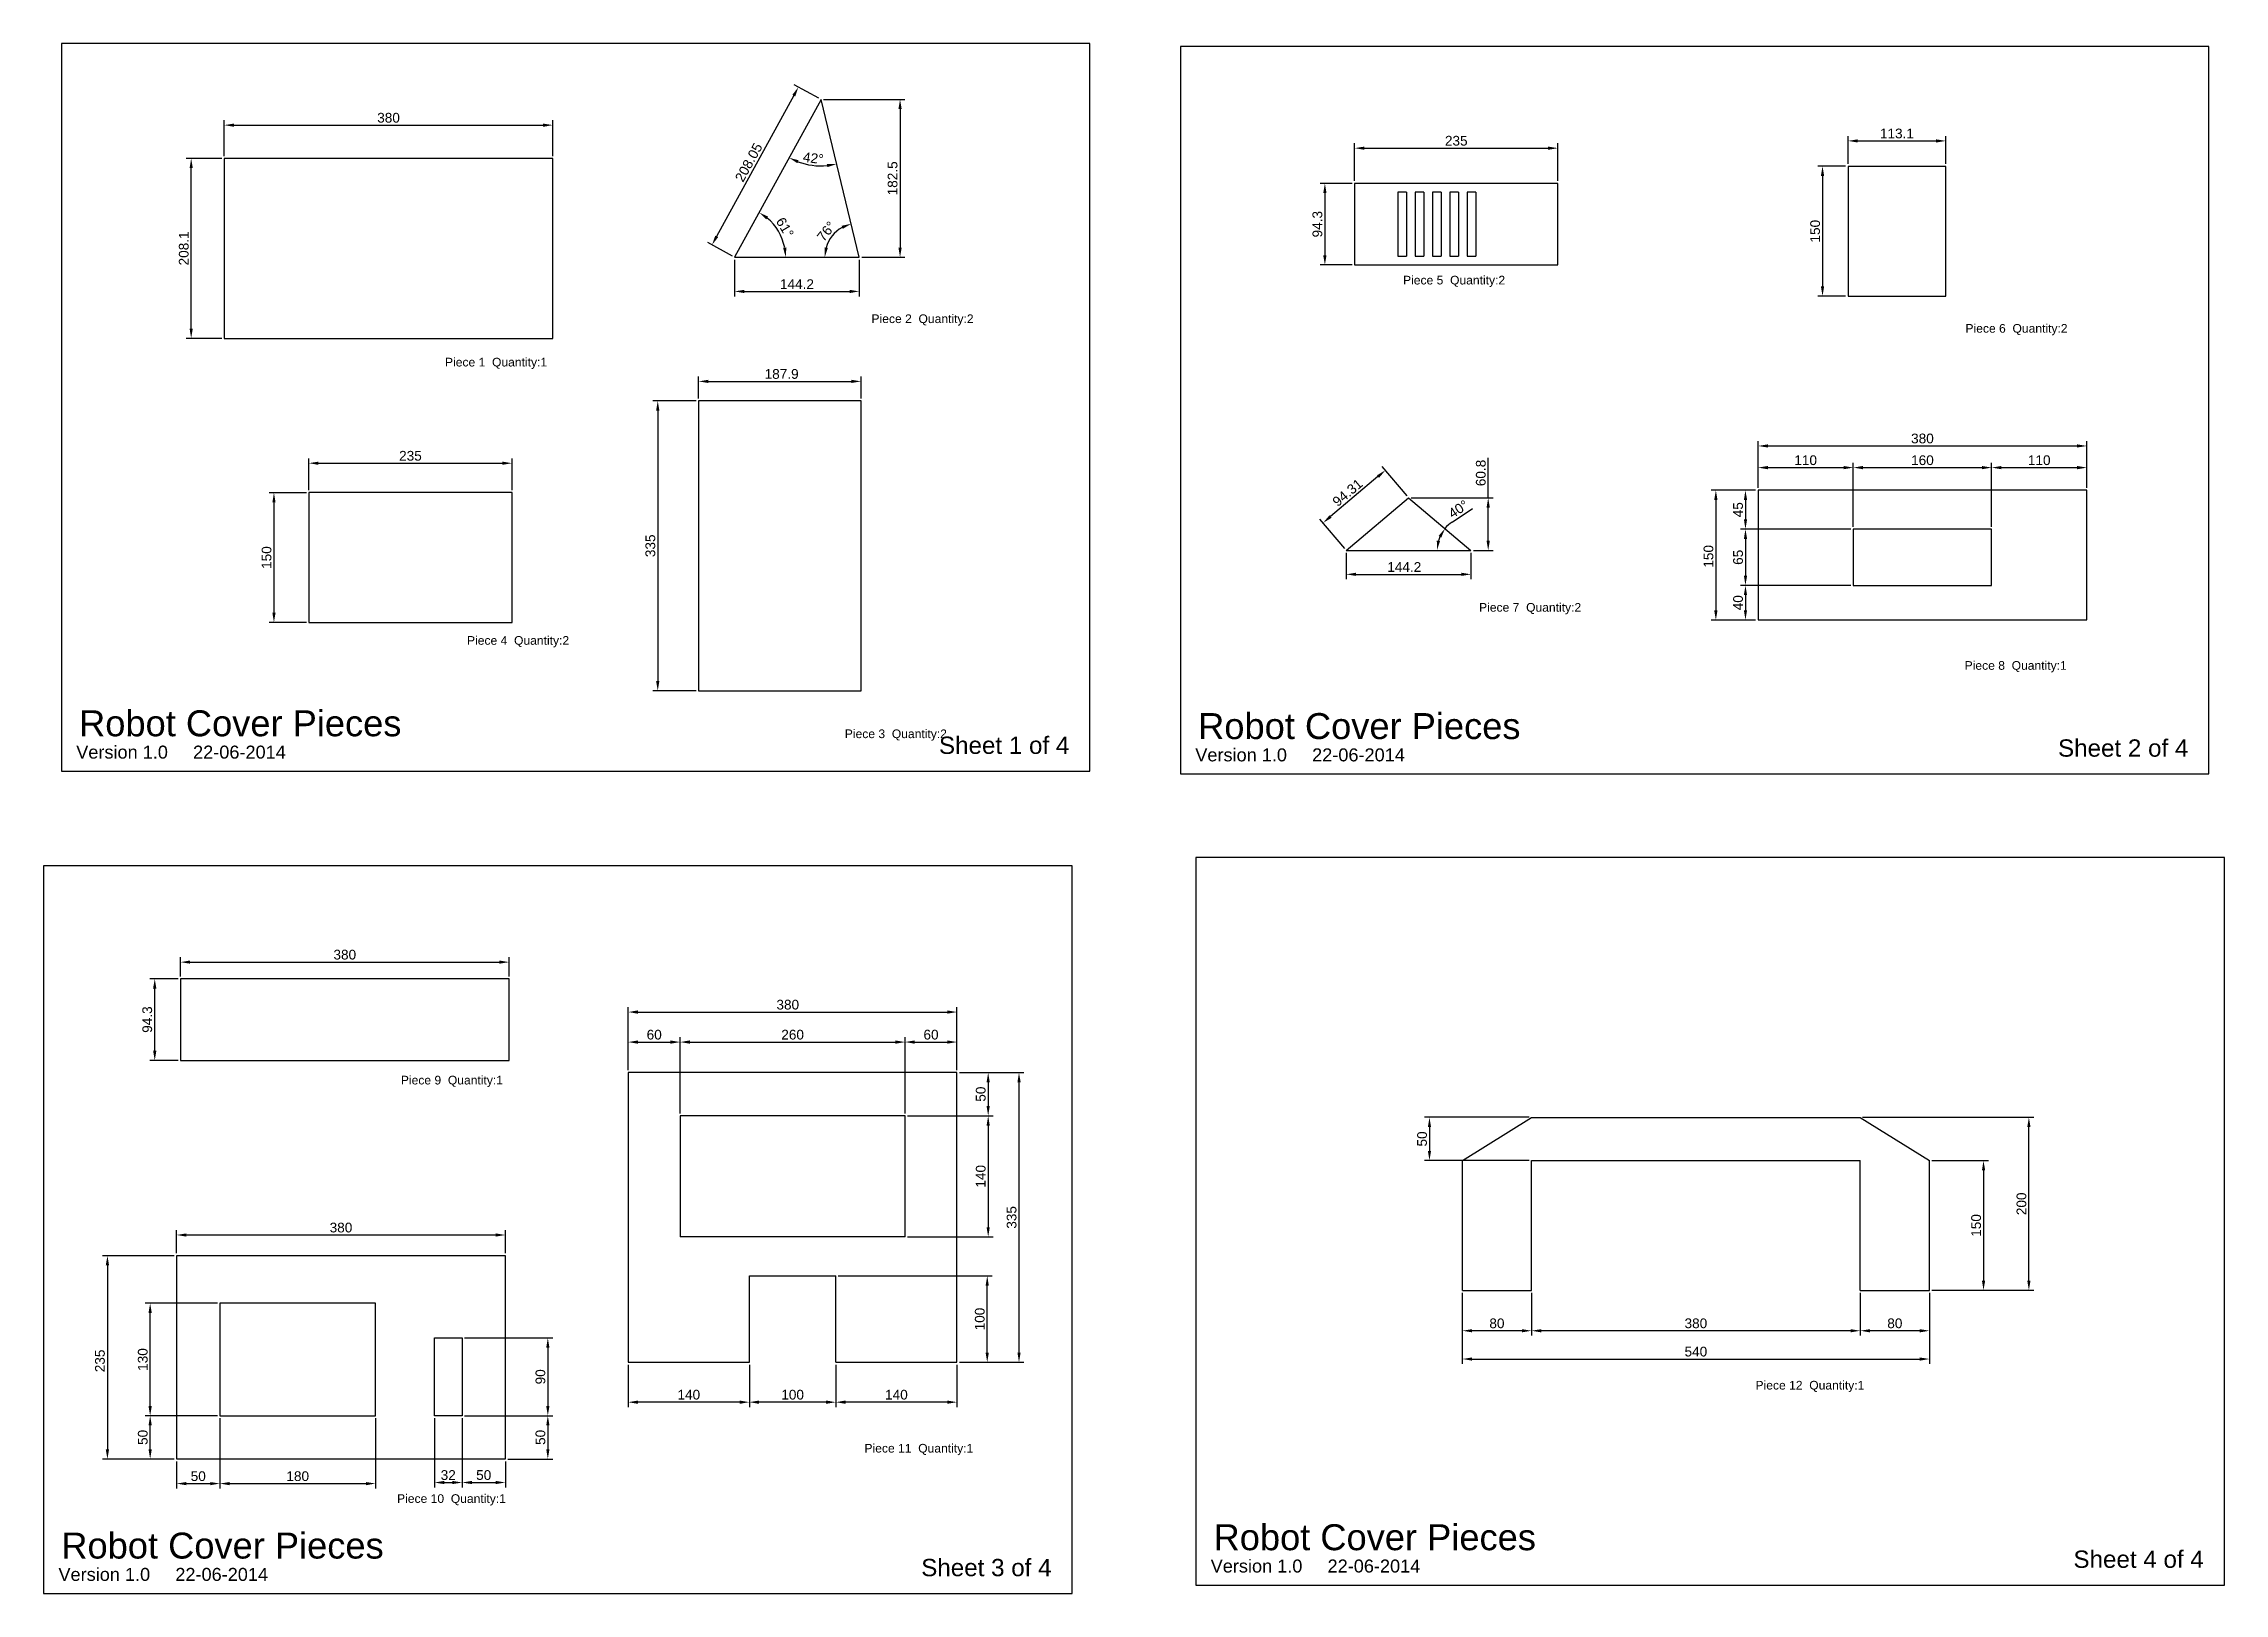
# Model space of a CAD drawing. Header units: millimetres. Extents: x -137 to 2384, y 1297 to 3088.
import ezdxf

# ---------------------------------------------------------------- set-up
doc = ezdxf.new("R2010")
doc.units = ezdxf.units.MM
doc.layers.add('Dim', color=5, linetype='Continuous')
doc.styles.get("Standard").update_dxf_attribs({"font": 'arial.ttf'})
doc.dimstyles.new('ISO-25', dxfattribs={"dimtxt": 2.5, "dimasz": 2.5, "dimexe": 1.25, "dimexo": 0.625, "dimtad": 1, "dimtxsty": 'Standard', "dimcen": 2.5, "dimadec": 0, "dimazin": 0, "dimtfac": 1, "dimtmove": 0, "dimatfit": 3, "dimfxl": 1, "dimarcsym": 0})

msp = doc.modelspace()

# ---------------------------------------------------------------- texts
at = {"insert": (1430.195, 2819.844), "char_height": 10, "attachment_point": 1}
msp.add_mtext_dynamic_manual_height_columns('\\pi4.6837;Piece 5  Quantity:2', width=125.58848, gutter_width=12.5, heights=[8.668], dxfattribs=at)
note = msp.add_mtext_dynamic_manual_height_columns('\\pi4.6837;Piece 2  Quantity:2\\P\\pi62.794;', width=125.58848, gutter_width=12.5, heights=[8.668, 0], dxfattribs=dict(insert=(677.615, 2775.2), char_height=10, attachment_point=1))
note = msp.add_mtext_dynamic_manual_height_columns('\\pi4.6837;Piece 6  Quantity:2\\P\\pi62.794;', width=125.58848, gutter_width=12.5, heights=[8.668, 0], dxfattribs=dict(insert=(1942.281, 2764.074), char_height=10, attachment_point=1))
note = msp.add_mtext_dynamic_manual_height_columns('\\pi5.5978;Piece 1  Quantity:1\\P\\pi62.794;', width=125.58848, gutter_width=12.5, heights=[8.668, 0], dxfattribs=dict(insert=(183.683, 2725.03), char_height=10, attachment_point=1))
note = msp.add_mtext_dynamic_manual_height_columns('\\pi4.6837;Piece 7  Quantity:2\\P\\pi62.794;', width=125.58848, gutter_width=12.5, heights=[8.668, 0], dxfattribs=dict(insert=(1380.002, 2441.557), char_height=10, attachment_point=1))
note = msp.add_mtext_dynamic_manual_height_columns('\\pi4.6837;Piece 4  Quantity:2\\P\\pi62.794;', width=125.58848, gutter_width=12.5, heights=[8.668, 0], dxfattribs=dict(insert=(210.047, 2403.31), char_height=10, attachment_point=1))
note = msp.add_mtext_dynamic_manual_height_columns('Piece 8  Quantity:1\\P', width=125.58848, gutter_width=12.5, heights=[8.668, 0], dxfattribs=dict(insert=(1946.01, 2374.385), char_height=10, attachment_point=1))
note = msp.add_mtext_dynamic_manual_height_columns('\\pi4.6837;Piece 3  Quantity:2\\P\\pi62.794;', width=125.58848, gutter_width=12.5, heights=[8.668, 0], dxfattribs=dict(insert=(646.778, 2295.38), char_height=10, attachment_point=1))
note = msp.add_mtext_dynamic_manual_height_columns('\\pi5.5978;Piece 9  Quantity:1\\P\\pi62.794;', width=125.58848, gutter_width=12.5, heights=[8.668, 0], dxfattribs=dict(insert=(132.643, 1895.02), char_height=10, attachment_point=1))
note = msp.add_mtext_dynamic_manual_height_columns('\\pi1.7131;Piece 12  Quantity:1\\P\\pi62.794;', width=125.58848, gutter_width=12.5, heights=[8.668, 0], dxfattribs=dict(insert=(1702.537, 1542.312), char_height=10, attachment_point=1))
note = msp.add_mtext_dynamic_manual_height_columns('\\pi1.7131;Piece 11  Quantity:1\\P\\pi62.794;', width=125.58848, gutter_width=12.5, heights=[8.668, 0], dxfattribs=dict(insert=(672.464, 1469.453), char_height=10, attachment_point=1))
note = msp.add_mtext_dynamic_manual_height_columns('\\pi1.7131;Piece 10  Quantity:1\\P\\pi62.794;', width=125.58848, gutter_width=12.5, heights=[8.668, 0], dxfattribs=dict(insert=(132.149, 1411.266), char_height=10, attachment_point=1))
at = {"layer": 'Dim', "attachment_point": 1}
for s, width, insert, char_height in [('Robot Cover Pieces', 564.96076, (-95.665, 2317.502), 30), ('Robot Cover Pieces', 564.96076, (1197.99, 2314.294), 30), ('Version 1.0     22-06-2014', 361.06512, (-98.966, 2276.708), 15), ('Sheet 1 of 4', 361.06512, (898.402, 2287.126), 20), ('Version 1.0     22-06-2014', 361.06512, (1194.689, 2273.501), 15), ('Sheet 2 of 4', 361.06512, (2192.057, 2283.919), 20), ('Robot Cover Pieces', 564.96076, (-116.197, 1366.906), 30), ('Robot Cover Pieces', 564.96076, (1215.824, 1376.573), 30), ('Sheet 3 of 4', 361.06512, (877.87, 1336.531), 20), ('Version 1.0     22-06-2014', 361.06512, (1212.523, 1335.779), 15), ('Sheet 4 of 4', 361.06512, (2209.89, 1346.198), 20), ('Version 1.0     22-06-2014', 361.06512, (-119.498, 1326.112), 15)]:
    msp.add_mtext_dynamic_manual_height_columns(s, width=width, gutter_width=12.5, heights=[0], dxfattribs=dict(at, insert=insert, char_height=char_height))

# ---------------------------------------------------------------- blocks, each defined once
blk = doc.blocks.new('*D2')
at = {"layer": 'Defpoints', "color": 0, "transparency": 16777216}
for p in [(1613.9, 2967.4), (1378.9, 2926.7), (1613.9, 2926.7)]:
    blk.add_point(p, dxfattribs=at)
at = {"layer": 'Dim', "color": 0, "lineweight": -2, "transparency": 16777216}
for p, q in [((1378.9, 2929.5), (1378.9, 2973)), ((1390.1, 2967.4), (1602.6, 2967.4)), ((1613.9, 2929.5), (1613.9, 2973))]:
    blk.add_line(p, q, dxfattribs=at)
at = {"layer": 'Dim', "color": 0, "transparency": 16777216}
for points in [[(1390.1, 2969.2), (1390.1, 2965.5), (1378.9, 2967.4)], [(1602.6, 2969.2), (1602.6, 2965.5), (1613.9, 2967.4)]]:
    blk.add_solid(points, dxfattribs=at)
at = {"layer": 'Dim', "color": 0, "transparency": 16777216, "insert": (1496.4, 2975.9), "char_height": 11.25, "attachment_point": 5}
blk.add_mtext('235', dxfattribs=at)
blk = doc.blocks.new('*D4')
at = {"layer": 'Defpoints', "color": 0, "transparency": 16777216}
for p in [(1378.9, 2926.7), (1344.5, 2832.4), (1378.9, 2832.4)]:
    blk.add_point(p, dxfattribs=at)
at = {"layer": 'Dim', "color": 0, "lineweight": -2, "transparency": 16777216}
for p, q in [((1376.1, 2926.7), (1338.9, 2926.7)), ((1344.5, 2915.4), (1344.5, 2843.6)), ((1376.1, 2832.4), (1338.9, 2832.4))]:
    blk.add_line(p, q, dxfattribs=at)
at = {"layer": 'Dim', "color": 0, "transparency": 16777216}
for points in [[(1342.6, 2915.4), (1346.4, 2915.4), (1344.5, 2926.7)], [(1342.6, 2843.6), (1346.4, 2843.6), (1344.5, 2832.4)]]:
    blk.add_solid(points, dxfattribs=at)
at = {"layer": 'Dim', "color": 0, "transparency": 16777216, "insert": (1335.9, 2879.5), "char_height": 11.25, "attachment_point": 5, "rotation": 90}
blk.add_mtext('94.3', dxfattribs=at)
blk = doc.blocks.new('*D5')
at = {"layer": 'Defpoints', "color": 0, "transparency": 16777216}
for p in [(401.5, 2026.4), (21.5, 2007.1), (401.5, 2007.1)]:
    blk.add_point(p, dxfattribs=at)
at = {"layer": 'Dim', "color": 0, "lineweight": -2, "transparency": 16777216}
for p, q in [((21.5, 2009.9), (21.5, 2032.1)), ((32.7, 2026.4), (390.2, 2026.4)), ((401.5, 2009.9), (401.5, 2032.1))]:
    blk.add_line(p, q, dxfattribs=at)
at = {"layer": 'Dim', "color": 0, "transparency": 16777216}
for points in [[(32.7, 2028.3), (32.7, 2024.6), (21.5, 2026.4)], [(390.2, 2028.3), (390.2, 2024.6), (401.5, 2026.4)]]:
    blk.add_solid(points, dxfattribs=at)
at = {"layer": 'Dim', "color": 0, "transparency": 16777216, "insert": (211.5, 2035), "char_height": 11.25, "attachment_point": 5}
blk.add_mtext('380', dxfattribs=at)
blk = doc.blocks.new('*D6')
at = {"layer": 'Defpoints', "color": 0, "transparency": 16777216}
for p in [(-8.2, 2007.1), (21.5, 2007.1), (21.5, 1912.8)]:
    blk.add_point(p, dxfattribs=at)
at = {"layer": 'Dim', "color": 0, "lineweight": -2, "transparency": 16777216}
for p, q in [((18.7, 2007.1), (-13.8, 2007.1)), ((-8.2, 1924.1), (-8.2, 1995.9)), ((18.7, 1912.8), (-13.8, 1912.8))]:
    blk.add_line(p, q, dxfattribs=at)
at = {"layer": 'Dim', "color": 0, "transparency": 16777216}
for points in [[(-10.1, 1995.9), (-6.3, 1995.9), (-8.2, 2007.1)], [(-10.1, 1924.1), (-6.3, 1924.1), (-8.2, 1912.8)]]:
    blk.add_solid(points, dxfattribs=at)
at = {"layer": 'Dim', "color": 0, "transparency": 16777216, "insert": (-16.8, 1960), "char_height": 11.25, "attachment_point": 5, "rotation": 90}
blk.add_mtext('94.3', dxfattribs=at)
blk = doc.blocks.new('*D7')
at = {"layer": 'Defpoints', "color": 0, "transparency": 16777216}
for p in [(404.9, 2603.2), (169.9, 2569.1), (404.9, 2569.1)]:
    blk.add_point(p, dxfattribs=at)
at = {"layer": 'Dim', "color": 0, "lineweight": -2, "transparency": 16777216}
for p, q in [((169.9, 2572), (169.9, 2608.8)), ((181.1, 2603.2), (393.6, 2603.2)), ((404.9, 2572), (404.9, 2608.8))]:
    blk.add_line(p, q, dxfattribs=at)
at = {"layer": 'Dim', "color": 0, "transparency": 16777216}
for points in [[(181.1, 2605), (181.1, 2601.3), (169.9, 2603.2)], [(393.6, 2605), (393.6, 2601.3), (404.9, 2603.2)]]:
    blk.add_solid(points, dxfattribs=at)
at = {"layer": 'Dim', "color": 0, "transparency": 16777216, "insert": (287.4, 2611.7), "char_height": 11.25, "attachment_point": 5}
blk.add_mtext('235', dxfattribs=at)
blk = doc.blocks.new('*D8')
at = {"layer": 'Defpoints', "color": 0, "transparency": 16777216}
for p in [(169.9, 2569.1), (129.6, 2419.1), (169.9, 2419.1)]:
    blk.add_point(p, dxfattribs=at)
at = {"layer": 'Dim', "color": 0, "lineweight": -2, "transparency": 16777216}
for p, q in [((167.1, 2569.1), (124, 2569.1)), ((129.6, 2557.9), (129.6, 2430.4)), ((167.1, 2419.1), (124, 2419.1))]:
    blk.add_line(p, q, dxfattribs=at)
at = {"layer": 'Dim', "color": 0, "transparency": 16777216}
for points in [[(127.8, 2557.9), (131.5, 2557.9), (129.6, 2569.1)], [(127.8, 2430.4), (131.5, 2430.4), (129.6, 2419.1)]]:
    blk.add_solid(points, dxfattribs=at)
at = {"layer": 'Dim', "color": 0, "transparency": 16777216, "insert": (121.1, 2494.1), "char_height": 11.25, "attachment_point": 5, "rotation": 90}
blk.add_mtext('150', dxfattribs=at)
blk = doc.blocks.new('*D9')
at = {"layer": 'Defpoints', "color": 0, "transparency": 16777216}
for p in [(2062.4, 2975.8), (1949.3, 2946.4), (2062.4, 2946.4)]:
    blk.add_point(p, dxfattribs=at)
at = {"layer": 'Dim', "color": 0, "lineweight": -2, "transparency": 16777216}
for p, q in [((1949.3, 2949.2), (1949.3, 2981.4)), ((1960.5, 2975.8), (2051.1, 2975.8)), ((2062.4, 2949.2), (2062.4, 2981.4))]:
    blk.add_line(p, q, dxfattribs=at)
at = {"layer": 'Dim', "color": 0, "transparency": 16777216}
for points in [[(1960.5, 2977.6), (1960.5, 2973.9), (1949.3, 2975.8)], [(2051.1, 2977.6), (2051.1, 2973.9), (2062.4, 2975.8)]]:
    blk.add_solid(points, dxfattribs=at)
at = {"layer": 'Dim', "color": 0, "transparency": 16777216, "insert": (2005.8, 2984.3), "char_height": 11.25, "attachment_point": 5}
blk.add_mtext('113.1', dxfattribs=at)
blk = doc.blocks.new('*D10')
at = {"layer": 'Defpoints', "color": 0, "transparency": 16777216}
for p in [(1949.3, 2946.4), (1919.8, 2796.4), (1949.3, 2796.4)]:
    blk.add_point(p, dxfattribs=at)
at = {"layer": 'Dim', "color": 0, "lineweight": -2, "transparency": 16777216}
for p, q in [((1946.5, 2946.4), (1914.2, 2946.4)), ((1919.8, 2935.1), (1919.8, 2807.6)), ((1946.5, 2796.4), (1914.2, 2796.4))]:
    blk.add_line(p, q, dxfattribs=at)
at = {"layer": 'Dim', "color": 0, "transparency": 16777216}
for points in [[(1917.9, 2935.1), (1921.7, 2935.1), (1919.8, 2946.4)], [(1917.9, 2807.6), (1921.7, 2807.6), (1919.8, 2796.4)]]:
    blk.add_solid(points, dxfattribs=at)
at = {"layer": 'Dim', "color": 0, "transparency": 16777216, "insert": (1911.3, 2871.4), "char_height": 11.25, "attachment_point": 5, "rotation": 90}
blk.add_mtext('150', dxfattribs=at)
blk = doc.blocks.new('*D11')
at = {"layer": 'Defpoints', "color": 0, "transparency": 16777216}
for p in [(452.1, 2994), (72.1, 2955.5), (452.1, 2955.5)]:
    blk.add_point(p, dxfattribs=at)
at = {"layer": 'Dim', "color": 0, "lineweight": -2, "transparency": 16777216}
for p, q in [((72.1, 2958.3), (72.1, 2999.6)), ((83.3, 2994), (440.8, 2994)), ((452.1, 2958.3), (452.1, 2999.6))]:
    blk.add_line(p, q, dxfattribs=at)
at = {"layer": 'Dim', "color": 0, "transparency": 16777216}
for points in [[(83.3, 2995.8), (83.3, 2992.1), (72.1, 2994)], [(440.8, 2995.8), (440.8, 2992.1), (452.1, 2994)]]:
    blk.add_solid(points, dxfattribs=at)
at = {"layer": 'Dim', "color": 0, "transparency": 16777216, "insert": (262.1, 3002.5), "char_height": 11.25, "attachment_point": 5}
blk.add_mtext('380', dxfattribs=at)
blk = doc.blocks.new('*D12')
at = {"layer": 'Defpoints', "color": 0, "transparency": 16777216}
for p in [(33.9, 2955.5), (72.1, 2955.5), (72.1, 2747.4)]:
    blk.add_point(p, dxfattribs=at)
at = {"layer": 'Dim', "color": 0, "lineweight": -2, "transparency": 16777216}
for p, q in [((69.3, 2955.5), (28.3, 2955.5)), ((33.9, 2758.7), (33.9, 2944.3)), ((69.3, 2747.4), (28.3, 2747.4))]:
    blk.add_line(p, q, dxfattribs=at)
at = {"layer": 'Dim', "color": 0, "transparency": 16777216}
for points in [[(32.1, 2944.3), (35.8, 2944.3), (33.9, 2955.5)], [(32.1, 2758.7), (35.8, 2758.7), (33.9, 2747.4)]]:
    blk.add_solid(points, dxfattribs=at)
at = {"layer": 'Dim', "color": 0, "transparency": 16777216, "insert": (25.4, 2851.5), "char_height": 11.25, "attachment_point": 5, "rotation": 90}
blk.add_mtext('208.1', dxfattribs=at)
blk = doc.blocks.new('*D13')
at = {"layer": 'Defpoints', "color": 0, "transparency": 16777216}
for p in [(808.3, 2697.8), (620.4, 2675.2), (808.3, 2675.2)]:
    blk.add_point(p, dxfattribs=at)
at = {"layer": 'Dim', "color": 0, "lineweight": -2, "transparency": 16777216}
for p, q in [((620.4, 2678), (620.4, 2703.4)), ((631.7, 2697.8), (797.1, 2697.8)), ((808.3, 2678), (808.3, 2703.4))]:
    blk.add_line(p, q, dxfattribs=at)
at = {"layer": 'Dim', "color": 0, "transparency": 16777216}
for points in [[(631.7, 2699.6), (631.7, 2695.9), (620.4, 2697.8)], [(797.1, 2699.6), (797.1, 2695.9), (808.3, 2697.8)]]:
    blk.add_solid(points, dxfattribs=at)
at = {"layer": 'Dim', "color": 0, "transparency": 16777216, "insert": (716.5, 2706.3), "char_height": 11.25, "attachment_point": 5}
blk.add_mtext('187.9', dxfattribs=at)
blk = doc.blocks.new('*D14')
at = {"layer": 'Defpoints', "color": 0, "transparency": 16777216}
for p in [(620.4, 2675.2), (573.3, 2340.2), (620.4, 2340.2)]:
    blk.add_point(p, dxfattribs=at)
at = {"layer": 'Dim', "color": 0, "lineweight": -2, "transparency": 16777216}
for p, q in [((617.6, 2675.2), (567.7, 2675.2)), ((573.3, 2663.9), (573.3, 2351.4)), ((617.6, 2340.2), (567.7, 2340.2))]:
    blk.add_line(p, q, dxfattribs=at)
at = {"layer": 'Dim', "color": 0, "transparency": 16777216}
for points in [[(571.4, 2663.9), (575.2, 2663.9), (573.3, 2675.2)], [(571.4, 2351.4), (575.2, 2351.4), (573.3, 2340.2)]]:
    blk.add_solid(points, dxfattribs=at)
at = {"layer": 'Dim', "color": 0, "transparency": 16777216, "insert": (564.8, 2507.7), "char_height": 11.25, "attachment_point": 5, "rotation": 90}
blk.add_mtext('335', dxfattribs=at)
blk = doc.blocks.new('*D15')
at = {"layer": 'Defpoints', "color": 0, "transparency": 16777216}
for p in [(1369.2, 2502.4), (1513.4, 2502.4), (1513.4, 2474.7)]:
    blk.add_point(p, dxfattribs=at)
at = {"layer": 'Dim', "color": 0, "lineweight": -2, "transparency": 16777216}
for p, q in [((1369.2, 2499.6), (1369.2, 2469.1)), ((1513.4, 2499.6), (1513.4, 2469.1)), ((1380.5, 2474.7), (1502.2, 2474.7))]:
    blk.add_line(p, q, dxfattribs=at)
at = {"layer": 'Dim', "color": 0, "transparency": 16777216}
for points in [[(1380.5, 2476.6), (1380.5, 2472.9), (1369.2, 2474.7)], [(1502.2, 2476.6), (1502.2, 2472.9), (1513.4, 2474.7)]]:
    blk.add_solid(points, dxfattribs=at)
at = {"layer": 'Dim', "color": 0, "transparency": 16777216, "insert": (1436.3, 2483.2), "char_height": 11.25, "attachment_point": 5}
blk.add_mtext('144.2', dxfattribs=at)
blk = doc.blocks.new('*D16')
at = {"layer": 'Defpoints', "color": 0, "transparency": 16777216}
for p in [(1441.3, 2563.2), (1513.4, 2502.4), (1533.3, 2502.4)]:
    blk.add_point(p, dxfattribs=at)
at = {"layer": 'Dim', "color": 0, "lineweight": -2, "transparency": 16777216}
for p, q in [((1533.3, 2563.2), (1533.3, 2609.3)), ((1444.1, 2563.2), (1538.9, 2563.2)), ((1533.3, 2513.6), (1533.3, 2551.9)), ((1516.2, 2502.4), (1538.9, 2502.4))]:
    blk.add_line(p, q, dxfattribs=at)
at = {"layer": 'Dim', "color": 0, "transparency": 16777216}
for points in [[(1531.4, 2551.9), (1535.2, 2551.9), (1533.3, 2563.2)], [(1531.4, 2513.6), (1535.2, 2513.6), (1533.3, 2502.4)]]:
    blk.add_solid(points, dxfattribs=at)
at = {"layer": 'Dim', "color": 0, "transparency": 16777216, "insert": (1524.8, 2591.9), "char_height": 11.25, "attachment_point": 5, "rotation": 90}
blk.add_mtext('60.8', dxfattribs=at)
blk = doc.blocks.new('*D17')
at = {"layer": 'Defpoints', "color": 0, "transparency": 16777216}
for p in [(1441.3, 2563.2), (1342.4, 2534.2), (1369.2, 2502.4)]:
    blk.add_point(p, dxfattribs=at)
at = {"layer": 'Dim', "color": 0, "lineweight": -2, "transparency": 16777216}
for p, q in [((1439.5, 2565.3), (1410.9, 2599.3)), ((1405.9, 2587.7), (1351, 2541.4)), ((1367.4, 2504.5), (1338.8, 2538.5))]:
    blk.add_line(p, q, dxfattribs=at)
at = {"layer": 'Dim', "color": 0, "transparency": 16777216}
for points in [[(1404.7, 2589.2), (1407.1, 2586.3), (1414.5, 2595)], [(1349.8, 2542.9), (1352.2, 2540), (1342.4, 2534.2)]]:
    blk.add_solid(points, dxfattribs=at)
at = {"layer": 'Dim', "color": 0, "transparency": 16777216, "insert": (1370.7, 2569.2), "char_height": 11.25, "attachment_point": 5, "rotation": 40.14}
blk.add_mtext('94.31', dxfattribs=at)
blk = doc.blocks.new('*D18')
at = {"layer": 'Defpoints', "color": 0, "transparency": 16777216}
for p in [(1441.3, 2563.2), (1369.2, 2502.4), (1475.2, 2511.5), (1513.4, 2502.4), (1513.4, 2502.4)]:
    blk.add_point(p, dxfattribs=at)
at = {"layer": 'Dim', "color": 0, "lineweight": -2, "transparency": 16777216}
blk.add_line((1491.8, 2535.2), (1515.3, 2550.7), dxfattribs=at)
for start, end in [(123.3947, 139.86), (156.3252, 163.5348)]:
    blk.add_arc((1513.4, 2502.4), 39.3, start, end, dxfattribs=at)
at = {"layer": 'Dim', "color": 0, "transparency": 16777216}
for points in [[(1475.9, 2519.1), (1479, 2517.1), (1483.4, 2527.7)], [(1477.6, 2513.2), (1473.9, 2513.8), (1474.1, 2502.4)]]:
    blk.add_solid(points, dxfattribs=at)
at = {"layer": 'Dim', "color": 0, "transparency": 16777216, "insert": (1498.8, 2550.1), "char_height": 11.25, "attachment_point": 5, "rotation": 33.3947}
blk.add_mtext('40°', dxfattribs=at)
blk = doc.blocks.new('*D19')
at = {"layer": 'Defpoints', "color": 0, "transparency": 16777216}
for p in [(762, 3023.7), (781.2, 2872.2), (662.1, 2841.2), (806.3, 2841.2), (806.3, 2841.2)]:
    blk.add_point(p, dxfattribs=at)
at = {"layer": 'Dim', "color": 0, "lineweight": -2, "transparency": 16777216}
blk.add_arc((806.3, 2841.2), 39.9, 119.8626, 163.7814, dxfattribs=at)
at = {"layer": 'Dim', "color": 0, "transparency": 16777216}
for points in [[(785.8, 2877.6), (787.2, 2874.1), (796.9, 2880)], [(769.9, 2852.1), (766.2, 2852.6), (766.4, 2841.2)]]:
    blk.add_solid(points, dxfattribs=at)
at = {"layer": 'Dim', "color": 0, "transparency": 16777216, "insert": (768.2, 2871.2), "char_height": 11.25, "attachment_point": 5, "rotation": 51.822}
blk.add_mtext('76°', dxfattribs=at)
blk = doc.blocks.new('*D20')
at = {"layer": 'Defpoints', "color": 0, "transparency": 16777216}
for p in [(762, 3023.7), (717.4, 2861.9), (662.1, 2841.2), (662.1, 2841.2), (806.3, 2841.2)]:
    blk.add_point(p, dxfattribs=at)
at = {"layer": 'Dim', "color": 0, "lineweight": -2, "transparency": 16777216}
blk.add_arc((662.1, 2841.2), 59, 10.9338, 50.37, dxfattribs=at)
at = {"layer": 'Dim', "color": 0, "transparency": 16777216}
for points in [[(698.7, 2885.2), (700.8, 2888.3), (690.5, 2893)], [(722, 2852.6), (718.2, 2852.3), (721.2, 2841.2)]]:
    blk.add_solid(points, dxfattribs=at)
at = {"layer": 'Dim', "color": 0, "transparency": 16777216, "insert": (720.3, 2875.7), "char_height": 11.25, "attachment_point": 5, "rotation": 300.6519}
blk.add_mtext('61°', dxfattribs=at)
blk = doc.blocks.new('*D21')
at = {"layer": 'Defpoints', "color": 0, "transparency": 16777216}
for p in [(762, 3023.7), (762, 3023.7), (742.7, 2949.4), (662.1, 2841.2), (806.3, 2841.2)]:
    blk.add_point(p, dxfattribs=at)
at = {"layer": 'Dim', "color": 0, "lineweight": -2, "transparency": 16777216}
blk.add_arc((762, 3023.7), 76.8, 249.6998, 275.2481, dxfattribs=at)
at = {"layer": 'Dim', "color": 0, "transparency": 16777216}
for points in [[(734.6, 2950), (736.1, 2953.4), (725.1, 2956.3)], [(768.7, 2949.1), (769.4, 2945.4), (780.1, 2949.1)]]:
    blk.add_solid(points, dxfattribs=at)
at = {"layer": 'Dim', "color": 0, "transparency": 16777216, "insert": (753.1, 2955.9), "char_height": 11.25, "attachment_point": 5, "rotation": 352.4739}
blk.add_mtext('42°', dxfattribs=at)
blk = doc.blocks.new('*D22')
at = {"layer": 'Defpoints', "color": 0, "transparency": 16777216}
for p in [(762, 3023.7), (806.3, 2841.2), (853.4, 2841.2)]:
    blk.add_point(p, dxfattribs=at)
at = {"layer": 'Dim', "color": 0, "lineweight": -2, "transparency": 16777216}
for p, q in [((764.8, 3023.7), (859, 3023.7)), ((853.4, 3012.5), (853.4, 2852.5)), ((809.1, 2841.2), (859, 2841.2))]:
    blk.add_line(p, q, dxfattribs=at)
at = {"layer": 'Dim', "color": 0, "transparency": 16777216}
for points in [[(851.5, 3012.5), (855.3, 3012.5), (853.4, 3023.7)], [(851.5, 2852.5), (855.3, 2852.5), (853.4, 2841.2)]]:
    blk.add_solid(points, dxfattribs=at)
at = {"layer": 'Dim', "color": 0, "transparency": 16777216, "insert": (844.8, 2932.5), "char_height": 11.25, "attachment_point": 5, "rotation": 90}
blk.add_mtext('182.5', dxfattribs=at)
blk = doc.blocks.new('*D23')
at = {"layer": 'Defpoints', "color": 0, "transparency": 16777216}
for p in [(662.1, 2841.2), (806.3, 2841.2), (806.3, 2801.8)]:
    blk.add_point(p, dxfattribs=at)
at = {"layer": 'Dim', "color": 0, "lineweight": -2, "transparency": 16777216}
for p, q in [((662.1, 2838.4), (662.1, 2796.1)), ((806.3, 2838.4), (806.3, 2796.1)), ((673.4, 2801.8), (795.1, 2801.8))]:
    blk.add_line(p, q, dxfattribs=at)
at = {"layer": 'Dim', "color": 0, "transparency": 16777216}
for points in [[(673.4, 2803.6), (673.4, 2799.9), (662.1, 2801.8)], [(795.1, 2803.6), (795.1, 2799.9), (806.3, 2801.8)]]:
    blk.add_solid(points, dxfattribs=at)
at = {"layer": 'Dim', "color": 0, "transparency": 16777216, "insert": (734.2, 2810.2), "char_height": 11.25, "attachment_point": 5}
blk.add_mtext('144.2', dxfattribs=at)
blk = doc.blocks.new('*D24')
at = {"layer": 'Defpoints', "color": 0, "transparency": 16777216}
for p in [(762, 3023.7), (636, 2855.5), (662.1, 2841.2)]:
    blk.add_point(p, dxfattribs=at)
at = {"layer": 'Dim', "color": 0, "lineweight": -2, "transparency": 16777216}
for p, q in [((730.5, 3028.1), (641.4, 2865.4)), ((759.5, 3025.1), (731, 3040.7)), ((659.6, 2842.6), (631.1, 2858.2))]:
    blk.add_line(p, q, dxfattribs=at)
at = {"layer": 'Dim', "color": 0, "transparency": 16777216}
for points in [[(728.9, 3029), (732.2, 3027.2), (735.9, 3038)], [(639.8, 2866.3), (643.1, 2864.5), (636, 2855.5)]]:
    blk.add_solid(points, dxfattribs=at)
at = {"layer": 'Dim', "color": 0, "transparency": 16777216, "insert": (678.5, 2950.9), "char_height": 11.25, "attachment_point": 5, "rotation": 61.3038}
blk.add_mtext('208.05', dxfattribs=at)
blk = doc.blocks.new('*D26')
at = {"layer": 'Defpoints', "color": 0, "transparency": 16777216}
for p in [(2043.4, 1797), (2043.4, 1647), (2105.9, 1647)]:
    blk.add_point(p, dxfattribs=at)
at = {"layer": 'Dim', "color": 0, "lineweight": -2, "transparency": 16777216}
for p, q in [((2046.2, 1797), (2111.6, 1797)), ((2105.9, 1785.7), (2105.9, 1658.2)), ((2046.2, 1647), (2111.6, 1647))]:
    blk.add_line(p, q, dxfattribs=at)
at = {"layer": 'Dim', "color": 0, "transparency": 16777216}
for points in [[(2104.1, 1785.7), (2107.8, 1785.7), (2105.9, 1797)], [(2104.1, 1658.2), (2107.8, 1658.2), (2105.9, 1647)]]:
    blk.add_solid(points, dxfattribs=at)
at = {"layer": 'Dim', "color": 0, "transparency": 16777216, "insert": (2097.4, 1722), "char_height": 11.25, "attachment_point": 5, "rotation": 90}
blk.add_mtext('150', dxfattribs=at)
blk = doc.blocks.new('*D27')
at = {"layer": 'Defpoints', "color": 0, "transparency": 16777216}
for p in [(1963.4, 1647), (2043.4, 1647), (1963.4, 1600.3)]:
    blk.add_point(p, dxfattribs=at)
at = {"layer": 'Dim', "color": 0, "lineweight": -2, "transparency": 16777216}
for p, q in [((1963.4, 1644.2), (1963.4, 1594.6)), ((2043.4, 1644.2), (2043.4, 1594.6)), ((2032.2, 1600.3), (1974.7, 1600.3))]:
    blk.add_line(p, q, dxfattribs=at)
at = {"layer": 'Dim', "color": 0, "transparency": 16777216}
for points in [[(1974.7, 1602.1), (1974.7, 1598.4), (1963.4, 1600.3)], [(2032.2, 1602.1), (2032.2, 1598.4), (2043.4, 1600.3)]]:
    blk.add_solid(points, dxfattribs=at)
at = {"layer": 'Dim', "color": 0, "transparency": 16777216, "insert": (2003.4, 1608.8), "char_height": 11.25, "attachment_point": 5}
blk.add_mtext('80', dxfattribs=at)
blk = doc.blocks.new('*D28')
at = {"layer": 'Defpoints', "color": 0, "transparency": 16777216}
for p in [(1583.4, 1647), (1963.4, 1647), (1583.4, 1600.3)]:
    blk.add_point(p, dxfattribs=at)
at = {"layer": 'Dim', "color": 0, "lineweight": -2, "transparency": 16777216}
for p, q in [((1583.4, 1644.2), (1583.4, 1594.6)), ((1963.4, 1644.2), (1963.4, 1594.6)), ((1952.2, 1600.3), (1594.7, 1600.3))]:
    blk.add_line(p, q, dxfattribs=at)
at = {"layer": 'Dim', "color": 0, "transparency": 16777216}
for points in [[(1594.7, 1602.1), (1594.7, 1598.4), (1583.4, 1600.3)], [(1952.2, 1602.1), (1952.2, 1598.4), (1963.4, 1600.3)]]:
    blk.add_solid(points, dxfattribs=at)
at = {"layer": 'Dim', "color": 0, "transparency": 16777216, "insert": (1773.4, 1608.8), "char_height": 11.25, "attachment_point": 5}
blk.add_mtext('380', dxfattribs=at)
blk = doc.blocks.new('*D29')
at = {"layer": 'Defpoints', "color": 0, "transparency": 16777216}
for p in [(1503.4, 1647), (1583.4, 1647), (1503.4, 1600.3)]:
    blk.add_point(p, dxfattribs=at)
at = {"layer": 'Dim', "color": 0, "lineweight": -2, "transparency": 16777216}
for p, q in [((1503.4, 1644.2), (1503.4, 1594.6)), ((1583.4, 1644.2), (1583.4, 1594.6)), ((1572.2, 1600.3), (1514.7, 1600.3))]:
    blk.add_line(p, q, dxfattribs=at)
at = {"layer": 'Dim', "color": 0, "transparency": 16777216}
for points in [[(1514.7, 1602.1), (1514.7, 1598.4), (1503.4, 1600.3)], [(1572.2, 1602.1), (1572.2, 1598.4), (1583.4, 1600.3)]]:
    blk.add_solid(points, dxfattribs=at)
at = {"layer": 'Dim', "color": 0, "transparency": 16777216, "insert": (1543.4, 1608.8), "char_height": 11.25, "attachment_point": 5}
blk.add_mtext('80', dxfattribs=at)
blk = doc.blocks.new('*D32')
at = {"layer": 'Defpoints', "color": 0, "transparency": 16777216}
for p in [(397.1, 1711), (17.1, 1687), (397.1, 1687)]:
    blk.add_point(p, dxfattribs=at)
at = {"layer": 'Dim', "color": 0, "lineweight": -2, "transparency": 16777216}
for p, q in [((17.1, 1689.8), (17.1, 1716.6)), ((397.1, 1689.8), (397.1, 1716.6)), ((28.4, 1711), (385.9, 1711))]:
    blk.add_line(p, q, dxfattribs=at)
at = {"layer": 'Dim', "color": 0, "transparency": 16777216}
for points in [[(28.4, 1712.8), (28.4, 1709.1), (17.1, 1711)], [(385.9, 1712.8), (385.9, 1709.1), (397.1, 1711)]]:
    blk.add_solid(points, dxfattribs=at)
at = {"layer": 'Dim', "color": 0, "transparency": 16777216, "insert": (207.1, 1719.5), "char_height": 11.25, "attachment_point": 5}
blk.add_mtext('380', dxfattribs=at)
blk = doc.blocks.new('*D33')
at = {"layer": 'Defpoints', "color": 0, "transparency": 16777216}
for p in [(17.1, 1687), (-62.9, 1452), (17.1, 1452)]:
    blk.add_point(p, dxfattribs=at)
at = {"layer": 'Dim', "color": 0, "lineweight": -2, "transparency": 16777216}
for p, q in [((14.3, 1687), (-68.5, 1687)), ((-62.9, 1675.8), (-62.9, 1463.3)), ((14.3, 1452), (-68.5, 1452))]:
    blk.add_line(p, q, dxfattribs=at)
at = {"layer": 'Dim', "color": 0, "transparency": 16777216}
for points in [[(-64.8, 1675.8), (-61, 1675.8), (-62.9, 1687)], [(-64.8, 1463.3), (-61, 1463.3), (-62.9, 1452)]]:
    blk.add_solid(points, dxfattribs=at)
at = {"layer": 'Dim', "color": 0, "transparency": 16777216, "insert": (-71.5, 1565.4), "char_height": 11.25, "attachment_point": 5, "rotation": 90}
blk.add_mtext('235', dxfattribs=at)
blk = doc.blocks.new('*D34')
at = {"layer": 'Defpoints', "color": 0, "transparency": 16777216}
for p in [(2225.3, 2623.1), (1845.3, 2571.9), (2225.3, 2571.9)]:
    blk.add_point(p, dxfattribs=at)
at = {"layer": 'Dim', "color": 0, "lineweight": -2, "transparency": 16777216}
for p, q in [((1845.3, 2574.8), (1845.3, 2628.8)), ((1856.6, 2623.1), (2214.1, 2623.1)), ((2225.3, 2574.8), (2225.3, 2628.8))]:
    blk.add_line(p, q, dxfattribs=at)
at = {"layer": 'Dim', "color": 0, "transparency": 16777216}
for points in [[(1856.6, 2625), (1856.6, 2621.3), (1845.3, 2623.1)], [(2214.1, 2625), (2214.1, 2621.3), (2225.3, 2623.1)]]:
    blk.add_solid(points, dxfattribs=at)
at = {"layer": 'Dim', "color": 0, "transparency": 16777216, "insert": (2035.3, 2631.7), "char_height": 11.25, "attachment_point": 5}
blk.add_mtext('380', dxfattribs=at)
blk = doc.blocks.new('*D35')
at = {"layer": 'Defpoints', "color": 0, "transparency": 16777216}
for p in [(1845.3, 2571.9), (1796.5, 2421.9), (1845.3, 2421.9)]:
    blk.add_point(p, dxfattribs=at)
at = {"layer": 'Dim', "color": 0, "lineweight": -2, "transparency": 16777216}
for p, q in [((1842.5, 2571.9), (1790.9, 2571.9)), ((1796.5, 2560.7), (1796.5, 2433.2)), ((1842.5, 2421.9), (1790.9, 2421.9))]:
    blk.add_line(p, q, dxfattribs=at)
at = {"layer": 'Dim', "color": 0, "transparency": 16777216}
for points in [[(1794.6, 2560.7), (1798.4, 2560.7), (1796.5, 2571.9)], [(1794.6, 2433.2), (1798.4, 2433.2), (1796.5, 2421.9)]]:
    blk.add_solid(points, dxfattribs=at)
at = {"layer": 'Dim', "color": 0, "transparency": 16777216, "insert": (1788, 2495.5), "char_height": 11.25, "attachment_point": 5, "rotation": 90}
blk.add_mtext('150', dxfattribs=at)
blk = doc.blocks.new('*D36')
at = {"layer": 'Defpoints', "color": 0, "transparency": 16777216}
for p in [(919.2, 1968.7), (539.2, 1898.8), (919.2, 1898.8)]:
    blk.add_point(p, dxfattribs=at)
at = {"layer": 'Dim', "color": 0, "lineweight": -2, "transparency": 16777216}
for p, q in [((539.2, 1901.6), (539.2, 1974.3)), ((550.4, 1968.7), (907.9, 1968.7)), ((919.2, 1901.6), (919.2, 1974.3))]:
    blk.add_line(p, q, dxfattribs=at)
at = {"layer": 'Dim', "color": 0, "transparency": 16777216}
for points in [[(550.4, 1970.6), (550.4, 1966.8), (539.2, 1968.7)], [(907.9, 1970.6), (907.9, 1966.8), (919.2, 1968.7)]]:
    blk.add_solid(points, dxfattribs=at)
at = {"layer": 'Dim', "color": 0, "transparency": 16777216, "insert": (723.6, 1977.2), "char_height": 11.25, "attachment_point": 5}
blk.add_mtext('380', dxfattribs=at)
blk = doc.blocks.new('*D37')
at = {"layer": 'Defpoints', "color": 0, "transparency": 16777216}
for p in [(919.2, 1898.8), (919.2, 1563.8), (990.9, 1563.8)]:
    blk.add_point(p, dxfattribs=at)
at = {"layer": 'Dim', "color": 0, "lineweight": -2, "transparency": 16777216}
for p, q in [((922, 1898.8), (996.6, 1898.8)), ((990.9, 1887.5), (990.9, 1575)), ((922, 1563.8), (996.6, 1563.8))]:
    blk.add_line(p, q, dxfattribs=at)
at = {"layer": 'Dim', "color": 0, "transparency": 16777216}
for points in [[(989.1, 1887.5), (992.8, 1887.5), (990.9, 1898.8)], [(989.1, 1575), (992.8, 1575), (990.9, 1563.8)]]:
    blk.add_solid(points, dxfattribs=at)
at = {"layer": 'Dim', "color": 0, "transparency": 16777216, "insert": (982.4, 1731.3), "char_height": 11.25, "attachment_point": 5, "rotation": 90}
blk.add_mtext('335', dxfattribs=at)
blk = doc.blocks.new('*D40')
at = {"layer": 'Defpoints', "color": 0, "transparency": 16777216}
for p in [(779.2, 1563.8), (919.2, 1563.8), (779.2, 1517.7)]:
    blk.add_point(p, dxfattribs=at)
at = {"layer": 'Dim', "color": 0, "lineweight": -2, "transparency": 16777216}
for p, q in [((779.2, 1561), (779.2, 1512.1)), ((919.2, 1561), (919.2, 1512.1)), ((907.9, 1517.7), (790.4, 1517.7))]:
    blk.add_line(p, q, dxfattribs=at)
at = {"layer": 'Dim', "color": 0, "transparency": 16777216}
for points in [[(790.4, 1519.6), (790.4, 1515.8), (779.2, 1517.7)], [(907.9, 1519.6), (907.9, 1515.8), (919.2, 1517.7)]]:
    blk.add_solid(points, dxfattribs=at)
at = {"layer": 'Dim', "color": 0, "transparency": 16777216, "insert": (849.2, 1526.3), "char_height": 11.25, "attachment_point": 5}
blk.add_mtext('140', dxfattribs=at)
blk = doc.blocks.new('*D41')
at = {"layer": 'Defpoints', "color": 0, "transparency": 16777216}
for p in [(679.2, 1563.8), (779.2, 1563.8), (679.2, 1517.7)]:
    blk.add_point(p, dxfattribs=at)
at = {"layer": 'Dim', "color": 0, "lineweight": -2, "transparency": 16777216}
for p, q in [((679.2, 1561), (679.2, 1512.1)), ((779.2, 1561), (779.2, 1512.1)), ((767.9, 1517.7), (690.4, 1517.7))]:
    blk.add_line(p, q, dxfattribs=at)
at = {"layer": 'Dim', "color": 0, "transparency": 16777216}
for points in [[(690.4, 1519.6), (690.4, 1515.8), (679.2, 1517.7)], [(767.9, 1519.6), (767.9, 1515.8), (779.2, 1517.7)]]:
    blk.add_solid(points, dxfattribs=at)
at = {"layer": 'Dim', "color": 0, "transparency": 16777216, "insert": (729.2, 1526.3), "char_height": 11.25, "attachment_point": 5}
blk.add_mtext('100', dxfattribs=at)
blk = doc.blocks.new('*D42')
at = {"layer": 'Defpoints', "color": 0, "transparency": 16777216}
for p in [(539.2, 1563.8), (679.2, 1563.8), (539.2, 1517.7)]:
    blk.add_point(p, dxfattribs=at)
at = {"layer": 'Dim', "color": 0, "lineweight": -2, "transparency": 16777216}
for p, q in [((539.2, 1561), (539.2, 1512.1)), ((679.2, 1561), (679.2, 1512.1)), ((667.9, 1517.7), (550.4, 1517.7))]:
    blk.add_line(p, q, dxfattribs=at)
at = {"layer": 'Dim', "color": 0, "transparency": 16777216}
for points in [[(550.4, 1519.6), (550.4, 1515.8), (539.2, 1517.7)], [(667.9, 1519.6), (667.9, 1515.8), (679.2, 1517.7)]]:
    blk.add_solid(points, dxfattribs=at)
at = {"layer": 'Dim', "color": 0, "transparency": 16777216, "insert": (609.2, 1526.3), "char_height": 11.25, "attachment_point": 5}
blk.add_mtext('140', dxfattribs=at)
blk = doc.blocks.new('*D47')
at = {"layer": 'Defpoints', "color": 0, "transparency": 16777216}
for p in [(1963.4, 1847), (2158.4, 1847), (2043.4, 1647)]:
    blk.add_point(p, dxfattribs=at)
at = {"layer": 'Dim', "color": 0, "lineweight": -2, "transparency": 16777216}
for p, q in [((1966.2, 1847), (2164, 1847)), ((2158.4, 1658.2), (2158.4, 1835.7)), ((2046.2, 1647), (2164, 1647))]:
    blk.add_line(p, q, dxfattribs=at)
at = {"layer": 'Dim', "color": 0, "transparency": 16777216}
for points in [[(2156.5, 1835.7), (2160.2, 1835.7), (2158.4, 1847)], [(2156.5, 1658.2), (2160.2, 1658.2), (2158.4, 1647)]]:
    blk.add_solid(points, dxfattribs=at)
at = {"layer": 'Dim', "color": 0, "transparency": 16777216, "insert": (2149.8, 1747), "char_height": 11.25, "attachment_point": 5, "rotation": 90}
blk.add_mtext('200', dxfattribs=at)
blk = doc.blocks.new('*D49')
at = {"layer": 'Defpoints', "color": 0, "transparency": 16777216}
for p in [(1583.4, 1847), (1465.4, 1797), (1583.4, 1797)]:
    blk.add_point(p, dxfattribs=at)
at = {"layer": 'Dim', "color": 0, "lineweight": -2, "transparency": 16777216}
for p, q in [((1580.6, 1847), (1459.8, 1847)), ((1465.4, 1835.7), (1465.4, 1808.2)), ((1580.6, 1797), (1459.8, 1797))]:
    blk.add_line(p, q, dxfattribs=at)
at = {"layer": 'Dim', "color": 0, "transparency": 16777216}
for points in [[(1463.6, 1835.7), (1467.3, 1835.7), (1465.4, 1847)], [(1463.6, 1808.2), (1467.3, 1808.2), (1465.4, 1797)]]:
    blk.add_solid(points, dxfattribs=at)
at = {"layer": 'Dim', "color": 0, "transparency": 16777216, "insert": (1456.9, 1822), "char_height": 11.25, "attachment_point": 5, "rotation": 90}
blk.add_mtext('50', dxfattribs=at)
blk = doc.blocks.new('*D50')
at = {"layer": 'Defpoints', "color": 0, "transparency": 16777216}
for p in [(1503.4, 1647), (2043.4, 1647), (2043.4, 1567.6)]:
    blk.add_point(p, dxfattribs=at)
at = {"layer": 'Dim', "color": 0, "lineweight": -2, "transparency": 16777216}
for p, q in [((1503.4, 1644.2), (1503.4, 1561.9)), ((2043.4, 1644.2), (2043.4, 1561.9)), ((1514.7, 1567.6), (2032.2, 1567.6))]:
    blk.add_line(p, q, dxfattribs=at)
at = {"layer": 'Dim', "color": 0, "transparency": 16777216}
for points in [[(1514.7, 1569.4), (1514.7, 1565.7), (1503.4, 1567.6)], [(2032.2, 1569.4), (2032.2, 1565.7), (2043.4, 1567.6)]]:
    blk.add_solid(points, dxfattribs=at)
at = {"layer": 'Dim', "color": 0, "transparency": 16777216, "insert": (1773.4, 1576.1), "char_height": 11.25, "attachment_point": 5}
blk.add_mtext('540', dxfattribs=at)
blk = doc.blocks.new('*D54')
at = {"layer": 'Defpoints', "color": 0, "transparency": 16777216}
for p in [(315.1, 1502), (347.1, 1502), (347.1, 1424.8)]:
    blk.add_point(p, dxfattribs=at)
at = {"layer": 'Dim', "color": 0, "lineweight": -2, "transparency": 16777216}
for p, q in [((315.1, 1499.2), (315.1, 1419.2)), ((347.1, 1499.2), (347.1, 1419.2)), ((326.4, 1424.8), (335.9, 1424.8))]:
    blk.add_line(p, q, dxfattribs=at)
at = {"layer": 'Dim', "color": 0, "transparency": 16777216}
for points in [[(326.4, 1426.7), (326.4, 1423), (315.1, 1424.8)], [(335.9, 1426.7), (335.9, 1423), (347.1, 1424.8)]]:
    blk.add_solid(points, dxfattribs=at)
at = {"layer": 'Dim', "color": 0, "transparency": 16777216, "insert": (331.1, 1433.4), "char_height": 11.25, "attachment_point": 5}
blk.add_mtext('32', dxfattribs=at)
blk = doc.blocks.new('*D55')
at = {"layer": 'Defpoints', "color": 0, "transparency": 16777216}
for p in [(347.1, 1502), (397.1, 1452), (397.1, 1424.8)]:
    blk.add_point(p, dxfattribs=at)
at = {"layer": 'Dim', "color": 0, "lineweight": -2, "transparency": 16777216}
for p, q in [((347.1, 1499.2), (347.1, 1419.2)), ((397.1, 1449.2), (397.1, 1419.2)), ((358.4, 1424.8), (385.9, 1424.8))]:
    blk.add_line(p, q, dxfattribs=at)
at = {"layer": 'Dim', "color": 0, "transparency": 16777216}
for points in [[(358.4, 1426.7), (358.4, 1423), (347.1, 1424.8)], [(385.9, 1426.7), (385.9, 1423), (397.1, 1424.8)]]:
    blk.add_solid(points, dxfattribs=at)
at = {"layer": 'Dim', "color": 0, "transparency": 16777216, "insert": (372.1, 1433.4), "char_height": 11.25, "attachment_point": 5}
blk.add_mtext('50', dxfattribs=at)
blk = doc.blocks.new('*D57')
at = {"layer": 'Defpoints', "color": 0, "transparency": 16777216}
for p in [(347.1, 1592), (347.1, 1502), (446.2, 1502)]:
    blk.add_point(p, dxfattribs=at)
at = {"layer": 'Dim', "color": 0, "lineweight": -2, "transparency": 16777216}
for p, q in [((349.9, 1592), (451.9, 1592)), ((446.2, 1580.8), (446.2, 1513.3)), ((349.9, 1502), (451.9, 1502))]:
    blk.add_line(p, q, dxfattribs=at)
at = {"layer": 'Dim', "color": 0, "transparency": 16777216}
for points in [[(444.4, 1580.8), (448.1, 1580.8), (446.2, 1592)], [(444.4, 1513.3), (448.1, 1513.3), (446.2, 1502)]]:
    blk.add_solid(points, dxfattribs=at)
at = {"layer": 'Dim', "color": 0, "transparency": 16777216, "insert": (437.7, 1547), "char_height": 11.25, "attachment_point": 5, "rotation": 90}
blk.add_mtext('90', dxfattribs=at)
blk = doc.blocks.new('*D58')
at = {"layer": 'Defpoints', "color": 0, "transparency": 16777216}
for p in [(347.1, 1502), (397.1, 1452), (446.2, 1452)]:
    blk.add_point(p, dxfattribs=at)
at = {"layer": 'Dim', "color": 0, "lineweight": -2, "transparency": 16777216}
for p, q in [((349.9, 1502), (451.9, 1502)), ((446.2, 1490.8), (446.2, 1463.3)), ((399.9, 1452), (451.9, 1452))]:
    blk.add_line(p, q, dxfattribs=at)
at = {"layer": 'Dim', "color": 0, "transparency": 16777216}
for points in [[(444.4, 1490.8), (448.1, 1490.8), (446.2, 1502)], [(444.4, 1463.3), (448.1, 1463.3), (446.2, 1452)]]:
    blk.add_solid(points, dxfattribs=at)
at = {"layer": 'Dim', "color": 0, "transparency": 16777216, "insert": (437.7, 1477), "char_height": 11.25, "attachment_point": 5, "rotation": 90}
blk.add_mtext('50', dxfattribs=at)
blk = doc.blocks.new('*D59')
at = {"layer": 'Defpoints', "color": 0, "transparency": 16777216}
for p in [(-13.5, 1502), (67.1, 1502), (17.1, 1452)]:
    blk.add_point(p, dxfattribs=at)
at = {"layer": 'Dim', "color": 0, "lineweight": -2, "transparency": 16777216}
for p, q in [((64.3, 1502), (-19.1, 1502)), ((-13.5, 1463.3), (-13.5, 1490.8)), ((14.3, 1452), (-19.1, 1452))]:
    blk.add_line(p, q, dxfattribs=at)
at = {"layer": 'Dim', "color": 0, "transparency": 16777216}
for points in [[(-15.4, 1490.8), (-11.6, 1490.8), (-13.5, 1502)], [(-15.4, 1463.3), (-11.6, 1463.3), (-13.5, 1452)]]:
    blk.add_solid(points, dxfattribs=at)
at = {"layer": 'Dim', "color": 0, "transparency": 16777216, "insert": (-22, 1477), "char_height": 11.25, "attachment_point": 5, "rotation": 90}
blk.add_mtext('50', dxfattribs=at)
blk = doc.blocks.new('*D60')
at = {"layer": 'Defpoints', "color": 0, "transparency": 16777216}
for p in [(-13.5, 1632), (67.1, 1632), (67.1, 1502)]:
    blk.add_point(p, dxfattribs=at)
at = {"layer": 'Dim', "color": 0, "lineweight": -2, "transparency": 16777216}
for p, q in [((64.3, 1632), (-19.1, 1632)), ((-13.5, 1513.3), (-13.5, 1620.8)), ((64.3, 1502), (-19.1, 1502))]:
    blk.add_line(p, q, dxfattribs=at)
at = {"layer": 'Dim', "color": 0, "transparency": 16777216}
for points in [[(-15.4, 1620.8), (-11.6, 1620.8), (-13.5, 1632)], [(-15.4, 1513.3), (-11.6, 1513.3), (-13.5, 1502)]]:
    blk.add_solid(points, dxfattribs=at)
at = {"layer": 'Dim', "color": 0, "transparency": 16777216, "insert": (-22, 1567), "char_height": 11.25, "attachment_point": 5, "rotation": 90}
blk.add_mtext('130', dxfattribs=at)
blk = doc.blocks.new('*D61')
at = {"layer": 'Defpoints', "color": 0, "transparency": 16777216}
for p in [(1955.3, 2598.1), (1845.3, 2571.9), (1955.3, 2526.9)]:
    blk.add_point(p, dxfattribs=at)
at = {"layer": 'Dim', "color": 0, "lineweight": -2, "transparency": 16777216}
for p, q in [((1845.3, 2574.8), (1845.3, 2603.7)), ((1856.6, 2598.1), (1944.1, 2598.1)), ((1955.3, 2529.8), (1955.3, 2603.7))]:
    blk.add_line(p, q, dxfattribs=at)
at = {"layer": 'Dim', "color": 0, "transparency": 16777216}
for points in [[(1856.6, 2600), (1856.6, 2596.2), (1845.3, 2598.1)], [(1944.1, 2600), (1944.1, 2596.2), (1955.3, 2598.1)]]:
    blk.add_solid(points, dxfattribs=at)
at = {"layer": 'Dim', "color": 0, "transparency": 16777216, "insert": (1900.3, 2606.6), "char_height": 11.25, "attachment_point": 5}
blk.add_mtext('110', dxfattribs=at)
blk = doc.blocks.new('*D62')
at = {"layer": 'Defpoints', "color": 0, "transparency": 16777216}
for p in [(2115.3, 2598.1), (1955.3, 2526.9), (2115.3, 2526.9)]:
    blk.add_point(p, dxfattribs=at)
at = {"layer": 'Dim', "color": 0, "lineweight": -2, "transparency": 16777216}
for p, q in [((1955.3, 2529.8), (1955.3, 2603.7)), ((1966.6, 2598.1), (2104.1, 2598.1)), ((2115.3, 2529.8), (2115.3, 2603.7))]:
    blk.add_line(p, q, dxfattribs=at)
at = {"layer": 'Dim', "color": 0, "transparency": 16777216}
for points in [[(1966.6, 2600), (1966.6, 2596.2), (1955.3, 2598.1)], [(2104.1, 2600), (2104.1, 2596.2), (2115.3, 2598.1)]]:
    blk.add_solid(points, dxfattribs=at)
at = {"layer": 'Dim', "color": 0, "transparency": 16777216, "insert": (2035.3, 2606.6), "char_height": 11.25, "attachment_point": 5}
blk.add_mtext('160', dxfattribs=at)
blk = doc.blocks.new('*D63')
at = {"layer": 'Defpoints', "color": 0, "transparency": 16777216}
for p in [(2225.3, 2598.1), (2225.3, 2571.9), (2115.3, 2526.9)]:
    blk.add_point(p, dxfattribs=at)
at = {"layer": 'Dim', "color": 0, "lineweight": -2, "transparency": 16777216}
for p, q in [((2115.3, 2529.8), (2115.3, 2603.7)), ((2126.6, 2598.1), (2214.1, 2598.1)), ((2225.3, 2574.8), (2225.3, 2603.7))]:
    blk.add_line(p, q, dxfattribs=at)
at = {"layer": 'Dim', "color": 0, "transparency": 16777216}
for points in [[(2126.6, 2600), (2126.6, 2596.2), (2115.3, 2598.1)], [(2214.1, 2600), (2214.1, 2596.2), (2225.3, 2598.1)]]:
    blk.add_solid(points, dxfattribs=at)
at = {"layer": 'Dim', "color": 0, "transparency": 16777216, "insert": (2170.3, 2606.6), "char_height": 11.25, "attachment_point": 5}
blk.add_mtext('110', dxfattribs=at)
blk = doc.blocks.new('*D64')
at = {"layer": 'Defpoints', "color": 0, "transparency": 16777216}
for p in [(1845.3, 2571.9), (1830.7, 2526.9), (1955.3, 2526.9)]:
    blk.add_point(p, dxfattribs=at)
at = {"layer": 'Dim', "color": 0, "lineweight": -2, "transparency": 16777216}
for p, q in [((1842.5, 2571.9), (1825.1, 2571.9)), ((1830.7, 2560.7), (1830.7, 2538.2)), ((1952.5, 2526.9), (1825.1, 2526.9))]:
    blk.add_line(p, q, dxfattribs=at)
at = {"layer": 'Dim', "color": 0, "transparency": 16777216}
for points in [[(1828.9, 2560.7), (1832.6, 2560.7), (1830.7, 2571.9)], [(1828.9, 2538.2), (1832.6, 2538.2), (1830.7, 2526.9)]]:
    blk.add_solid(points, dxfattribs=at)
at = {"layer": 'Dim', "color": 0, "transparency": 16777216, "insert": (1822.2, 2549.4), "char_height": 11.25, "attachment_point": 5, "rotation": 90}
blk.add_mtext('45', dxfattribs=at)
blk = doc.blocks.new('*D65')
at = {"layer": 'Defpoints', "color": 0, "transparency": 16777216}
for p in [(1955.3, 2526.9), (1830.7, 2461.9), (1955.3, 2461.9)]:
    blk.add_point(p, dxfattribs=at)
at = {"layer": 'Dim', "color": 0, "lineweight": -2, "transparency": 16777216}
for p, q in [((1952.5, 2526.9), (1825.1, 2526.9)), ((1830.7, 2515.7), (1830.7, 2473.2)), ((1952.5, 2461.9), (1825.1, 2461.9))]:
    blk.add_line(p, q, dxfattribs=at)
at = {"layer": 'Dim', "color": 0, "transparency": 16777216}
for points in [[(1828.9, 2515.7), (1832.6, 2515.7), (1830.7, 2526.9)], [(1828.9, 2473.2), (1832.6, 2473.2), (1830.7, 2461.9)]]:
    blk.add_solid(points, dxfattribs=at)
at = {"layer": 'Dim', "color": 0, "transparency": 16777216, "insert": (1822.2, 2494.4), "char_height": 11.25, "attachment_point": 5, "rotation": 90}
blk.add_mtext('65', dxfattribs=at)
blk = doc.blocks.new('*D66')
at = {"layer": 'Defpoints', "color": 0, "transparency": 16777216}
for p in [(1955.3, 2461.9), (1830.7, 2421.9), (1845.3, 2421.9)]:
    blk.add_point(p, dxfattribs=at)
at = {"layer": 'Dim', "color": 0, "lineweight": -2, "transparency": 16777216}
for p, q in [((1952.5, 2461.9), (1825.1, 2461.9)), ((1830.7, 2450.7), (1830.7, 2433.2)), ((1842.5, 2421.9), (1825.1, 2421.9))]:
    blk.add_line(p, q, dxfattribs=at)
at = {"layer": 'Dim', "color": 0, "transparency": 16777216}
for points in [[(1828.9, 2450.7), (1832.6, 2450.7), (1830.7, 2461.9)], [(1828.9, 2433.2), (1832.6, 2433.2), (1830.7, 2421.9)]]:
    blk.add_solid(points, dxfattribs=at)
at = {"layer": 'Dim', "color": 0, "transparency": 16777216, "insert": (1822.2, 2441.9), "char_height": 11.25, "attachment_point": 5, "rotation": 90}
blk.add_mtext('40', dxfattribs=at)
blk = doc.blocks.new('*D67')
at = {"layer": 'Defpoints', "color": 0, "transparency": 16777216}
for p in [(599.2, 1934), (539.2, 1898.8), (599.2, 1848.8)]:
    blk.add_point(p, dxfattribs=at)
at = {"layer": 'Dim', "color": 0, "lineweight": -2, "transparency": 16777216}
for p, q in [((539.2, 1901.6), (539.2, 1939.6)), ((550.4, 1934), (587.9, 1934)), ((599.2, 1851.6), (599.2, 1939.6))]:
    blk.add_line(p, q, dxfattribs=at)
at = {"layer": 'Dim', "color": 0, "transparency": 16777216}
for points in [[(550.4, 1935.9), (550.4, 1932.1), (539.2, 1934)], [(587.9, 1935.9), (587.9, 1932.1), (599.2, 1934)]]:
    blk.add_solid(points, dxfattribs=at)
at = {"layer": 'Dim', "color": 0, "transparency": 16777216, "insert": (569.2, 1942.5), "char_height": 11.25, "attachment_point": 5}
blk.add_mtext('60', dxfattribs=at)
blk = doc.blocks.new('*D68')
at = {"layer": 'Defpoints', "color": 0, "transparency": 16777216}
for p in [(859.2, 1934), (599.2, 1848.8), (859.2, 1848.8)]:
    blk.add_point(p, dxfattribs=at)
at = {"layer": 'Dim', "color": 0, "lineweight": -2, "transparency": 16777216}
for p, q in [((599.2, 1851.6), (599.2, 1939.6)), ((610.4, 1934), (847.9, 1934)), ((859.2, 1851.6), (859.2, 1939.6))]:
    blk.add_line(p, q, dxfattribs=at)
at = {"layer": 'Dim', "color": 0, "transparency": 16777216}
for points in [[(610.4, 1935.9), (610.4, 1932.1), (599.2, 1934)], [(847.9, 1935.9), (847.9, 1932.1), (859.2, 1934)]]:
    blk.add_solid(points, dxfattribs=at)
at = {"layer": 'Dim', "color": 0, "transparency": 16777216, "insert": (729.2, 1942.5), "char_height": 11.25, "attachment_point": 5}
blk.add_mtext('260', dxfattribs=at)
blk = doc.blocks.new('*D69')
at = {"layer": 'Defpoints', "color": 0, "transparency": 16777216}
for p in [(919.2, 1934), (919.2, 1898.8), (859.2, 1848.8)]:
    blk.add_point(p, dxfattribs=at)
at = {"layer": 'Dim', "color": 0, "lineweight": -2, "transparency": 16777216}
for p, q in [((859.2, 1851.6), (859.2, 1939.6)), ((870.4, 1934), (907.9, 1934)), ((919.2, 1901.6), (919.2, 1939.6))]:
    blk.add_line(p, q, dxfattribs=at)
at = {"layer": 'Dim', "color": 0, "transparency": 16777216}
for points in [[(870.4, 1935.9), (870.4, 1932.1), (859.2, 1934)], [(907.9, 1935.9), (907.9, 1932.1), (919.2, 1934)]]:
    blk.add_solid(points, dxfattribs=at)
at = {"layer": 'Dim', "color": 0, "transparency": 16777216, "insert": (889.2, 1942.5), "char_height": 11.25, "attachment_point": 5}
blk.add_mtext('60', dxfattribs=at)
blk = doc.blocks.new('*D70')
at = {"layer": 'Defpoints', "color": 0, "transparency": 16777216}
for p in [(919.2, 1898.8), (859.2, 1848.8), (955.3, 1848.8)]:
    blk.add_point(p, dxfattribs=at)
at = {"layer": 'Dim', "color": 0, "lineweight": -2, "transparency": 16777216}
for p, q in [((922, 1898.8), (960.9, 1898.8)), ((955.3, 1887.5), (955.3, 1860)), ((862, 1848.8), (960.9, 1848.8))]:
    blk.add_line(p, q, dxfattribs=at)
at = {"layer": 'Dim', "color": 0, "transparency": 16777216}
for points in [[(953.4, 1887.5), (957.1, 1887.5), (955.3, 1898.8)], [(953.4, 1860), (957.1, 1860), (955.3, 1848.8)]]:
    blk.add_solid(points, dxfattribs=at)
at = {"layer": 'Dim', "color": 0, "transparency": 16777216, "insert": (946.7, 1873.8), "char_height": 11.25, "attachment_point": 5, "rotation": 90}
blk.add_mtext('50', dxfattribs=at)
blk = doc.blocks.new('*D71')
at = {"layer": 'Defpoints', "color": 0, "transparency": 16777216}
for p in [(859.2, 1848.8), (859.2, 1708.8), (955.3, 1708.8)]:
    blk.add_point(p, dxfattribs=at)
at = {"layer": 'Dim', "color": 0, "lineweight": -2, "transparency": 16777216}
for p, q in [((862, 1848.8), (960.9, 1848.8)), ((955.3, 1837.5), (955.3, 1720)), ((862, 1708.8), (960.9, 1708.8))]:
    blk.add_line(p, q, dxfattribs=at)
at = {"layer": 'Dim', "color": 0, "transparency": 16777216}
for points in [[(953.4, 1837.5), (957.1, 1837.5), (955.3, 1848.8)], [(953.4, 1720), (957.1, 1720), (955.3, 1708.8)]]:
    blk.add_solid(points, dxfattribs=at)
at = {"layer": 'Dim', "color": 0, "transparency": 16777216, "insert": (946.7, 1778.8), "char_height": 11.25, "attachment_point": 5, "rotation": 90}
blk.add_mtext('140', dxfattribs=at)
blk = doc.blocks.new('*D72')
at = {"layer": 'Defpoints', "color": 0, "transparency": 16777216}
for p in [(779.2, 1663.8), (954.2, 1663.8), (919.2, 1563.8)]:
    blk.add_point(p, dxfattribs=at)
at = {"layer": 'Dim', "color": 0, "lineweight": -2, "transparency": 16777216}
for p, q in [((782, 1663.8), (959.8, 1663.8)), ((954.2, 1575), (954.2, 1652.5)), ((922, 1563.8), (959.8, 1563.8))]:
    blk.add_line(p, q, dxfattribs=at)
at = {"layer": 'Dim', "color": 0, "transparency": 16777216}
for points in [[(952.3, 1652.5), (956, 1652.5), (954.2, 1663.8)], [(952.3, 1575), (956, 1575), (954.2, 1563.8)]]:
    blk.add_solid(points, dxfattribs=at)
at = {"layer": 'Dim', "color": 0, "transparency": 16777216, "insert": (945.6, 1613.8), "char_height": 11.25, "attachment_point": 5, "rotation": 90}
blk.add_mtext('100', dxfattribs=at)
blk = doc.blocks.new('*D73')
at = {"layer": 'Defpoints', "color": 0, "transparency": 16777216}
for p in [(67.1, 1502), (17.1, 1452), (67.1, 1423.6)]:
    blk.add_point(p, dxfattribs=at)
at = {"layer": 'Dim', "color": 0, "lineweight": -2, "transparency": 16777216}
for p, q in [((67.1, 1499.2), (67.1, 1417.9)), ((17.1, 1449.2), (17.1, 1417.9)), ((28.4, 1423.6), (55.9, 1423.6))]:
    blk.add_line(p, q, dxfattribs=at)
at = {"layer": 'Dim', "color": 0, "transparency": 16777216}
for points in [[(28.4, 1425.4), (28.4, 1421.7), (17.1, 1423.6)], [(55.9, 1425.4), (55.9, 1421.7), (67.1, 1423.6)]]:
    blk.add_solid(points, dxfattribs=at)
at = {"layer": 'Dim', "color": 0, "transparency": 16777216, "insert": (42.1, 1432.1), "char_height": 11.25, "attachment_point": 5}
blk.add_mtext('50', dxfattribs=at)
blk = doc.blocks.new('*D74')
at = {"layer": 'Defpoints', "color": 0, "transparency": 16777216}
for p in [(67.1, 1502), (247.1, 1502), (247.1, 1423.6)]:
    blk.add_point(p, dxfattribs=at)
at = {"layer": 'Dim', "color": 0, "lineweight": -2, "transparency": 16777216}
for p, q in [((67.1, 1499.2), (67.1, 1417.9)), ((247.1, 1499.2), (247.1, 1417.9)), ((78.4, 1423.6), (235.9, 1423.6))]:
    blk.add_line(p, q, dxfattribs=at)
at = {"layer": 'Dim', "color": 0, "transparency": 16777216}
for points in [[(78.4, 1425.4), (78.4, 1421.7), (67.1, 1423.6)], [(235.9, 1425.4), (235.9, 1421.7), (247.1, 1423.6)]]:
    blk.add_solid(points, dxfattribs=at)
at = {"layer": 'Dim', "color": 0, "transparency": 16777216, "insert": (157.1, 1432.1), "char_height": 11.25, "attachment_point": 5}
blk.add_mtext('180', dxfattribs=at)

# ---------------------------------------------------------------- dimensions: what is measured, and where the dimension line sits
at = {"layer": 'Dim'}
dim = msp.add_aligned_dim(p1=(762.017, 3023.737), p2=(662.117, 2841.237), distance=-29.724, dimstyle='ISO-25', override={"dimscale": 4.5, "dimdsep": 46}, dxfattribs=at)
dim.commit()
dim.dimension.update_dxf_attribs({"geometry": '*D24', "text_midpoint": (678.488, 2950.868)})
for base, p1, p2, override, picture, middle in [((452.081, 2993.972), (72.081, 2955.516), (452.081, 2955.516), {"dimscale": 4.5, "dimdsep": 46}, '*D11', (262.081, 3002.532)), ((1613.87, 2967.363), (1378.87, 2926.677), (1613.87, 2926.677), {"dimscale": 4.5, "dimdsep": 46}, '*D2', (1496.37, 2975.923)), ((2062.38, 2975.759), (1949.28, 2946.373), (2062.38, 2946.373), {"dimscale": 4.5, "dimdsep": 46}, '*D9', (2005.83, 2984.319)), ((806.317, 2801.762), (662.117, 2841.237), (806.317, 2841.237), {"dimscale": 4.5, "dimdsep": 46}, '*D23', (734.217, 2810.222)), ((2225.317, 2623.136), (1845.317, 2571.944), (2225.317, 2571.944), {"dimscale": 4.5, "dimdsep": 46}, '*D34', (2035.317, 2631.696)), ((404.895, 2603.156), (169.895, 2569.15), (404.895, 2569.15), {"dimscale": 4.5, "dimdsep": 46}, '*D7', (287.395, 2611.716)), ((1955.317, 2598.084), (1845.317, 2571.944), (1955.317, 2526.944), {"dimscale": 4.5, "dimdsep": 46}, '*D61', (1900.317, 2606.64)), ((2115.317, 2598.084), (1955.317, 2526.944), (2115.317, 2526.944), {"dimscale": 4.5, "dimdsep": 46, "dimtmove": 1}, '*D62', (2035.317, 2606.64)), ((2225.317, 2598.084), (2115.317, 2526.944), (2225.317, 2571.944), {"dimscale": 4.5, "dimdsep": 46, "dimtmove": 1}, '*D63', (2170.317, 2606.64)), ((401.48, 2026.431), (21.48, 2007.124), (401.48, 2007.124), {"dimscale": 4.5, "dimdsep": 46}, '*D5', (211.48, 2034.991)), ((599.171, 1933.991), (539.171, 1898.786), (599.171, 1848.786), {"dimscale": 4.5, "dimdsep": 46}, '*D67', (569.171, 1942.548)), ((859.171, 1933.991), (599.171, 1848.786), (859.171, 1848.786), {"dimscale": 4.5, "dimdsep": 46, "dimtmove": 1}, '*D68', (729.171, 1942.548)), ((919.171, 1933.991), (859.171, 1848.786), (919.171, 1898.786), {"dimscale": 4.5, "dimdsep": 46, "dimtmove": 1}, '*D69', (889.171, 1942.548)), ((397.115, 1710.962), (17.115, 1687.024), (397.115, 1687.024), {"dimscale": 4.5, "dimdsep": 46}, '*D32', (207.115, 1719.522)), ((1503.417, 1600.259), (1583.417, 1646.97), (1503.417, 1646.97), {"dimscale": 4.5, "dimdsep": 46, "dimtmove": 1}, '*D29', (1543.417, 1608.816)), ((2043.417, 1567.553), (1503.417, 1646.97), (2043.417, 1646.97), {"dimscale": 4.5, "dimdsep": 46}, '*D50', (1773.417, 1576.109)), ((1583.417, 1600.259), (1963.417, 1646.97), (1583.417, 1646.97), {"dimscale": 4.5, "dimdsep": 46, "dimtmove": 1}, '*D28', (1773.417, 1608.82)), ((1963.417, 1600.259), (2043.417, 1646.97), (1963.417, 1646.97), {"dimscale": 4.5, "dimdsep": 46}, '*D27', (2003.417, 1608.816)), ((539.171, 1517.71), (679.171, 1563.786), (539.171, 1563.786), {"dimscale": 4.5, "dimdsep": 46, "dimtmove": 1}, '*D42', (609.171, 1526.266)), ((679.171, 1517.71), (779.171, 1563.786), (679.171, 1563.786), {"dimscale": 4.5, "dimdsep": 46, "dimtmove": 1}, '*D41', (729.171, 1526.266)), ((779.171, 1517.71), (919.171, 1563.786), (779.171, 1563.786), {"dimscale": 4.5, "dimdsep": 46}, '*D40', (849.171, 1526.266)), ((67.115, 1423.565), (17.115, 1452.024), (67.115, 1502.024), {"dimscale": 4.5, "dimdsep": 46}, '*D73', (42.115, 1432.121)), ((247.115, 1423.565), (67.115, 1502.024), (247.115, 1502.024), {"dimscale": 4.5, "dimdsep": 46, "dimtmove": 1}, '*D74', (157.115, 1432.121)), ((347.115, 1424.839), (315.115, 1502.024), (347.115, 1502.024), {"dimscale": 4.5, "dimdsep": 46, "dimtmove": 1}, '*D54', (331.115, 1433.4)), ((397.115, 1424.839), (347.115, 1502.024), (397.115, 1452.024), {"dimscale": 4.5, "dimdsep": 46, "dimtmove": 1}, '*D55', (372.115, 1433.396))]:
    dim = msp.add_linear_dim(base=base, p1=p1, p2=p2, dimstyle='ISO-25', override=override, dxfattribs=at)
    dim.commit()
    dim.dimension.update_dxf_attribs({"geometry": picture, "text_midpoint": middle})
for base, line1, line2, picture, middle in [((781.17, 2872.184), ((662.117, 2841.237), (806.317, 2841.237)), ((806.317, 2841.237), (762.017, 3023.737)), '*D19', (768.244, 2871.173)), ((717.444, 2861.851), ((762.017, 3023.737), (662.117, 2841.237)), ((662.117, 2841.237), (806.317, 2841.237)), '*D20', (720.271, 2875.7)), ((742.67, 2949.371), ((806.317, 2841.237), (762.017, 3023.737)), ((762.017, 3023.737), (662.117, 2841.237)), '*D21', (753.061, 2955.945)), ((1475.21, 2511.454), ((1369.227, 2502.363), (1513.427, 2502.363)), ((1441.327, 2563.163), (1513.427, 2502.363)), '*D18', (1498.846, 2550.05))]:
    dim = msp.add_angular_dim_2l(base=base, line1=line1, line2=line2, dimstyle='ISO-25', override={"dimscale": 4.5, "dimdsep": 46}, dxfattribs=at)
    dim.commit()
    dim.dimension.update_dxf_attribs({"geometry": picture, "text_midpoint": middle})
for base, p1, p2, override, picture, middle in [((853.383, 2841.237), (762.017, 3023.737), (806.317, 2841.237), {"dimscale": 4.5, "dimdsep": 46}, '*D22', (844.826, 2932.487)), ((33.942, 2955.516), (72.081, 2747.416), (72.081, 2955.516), {"dimscale": 4.5, "dimdsep": 46}, '*D12', (25.386, 2851.466)), ((1344.49, 2832.377), (1378.87, 2926.677), (1378.87, 2832.377), {"dimscale": 4.5, "dimdsep": 46}, '*D4', (1335.929, 2879.527)), ((1919.823, 2796.373), (1949.28, 2946.373), (1949.28, 2796.373), {"dimscale": 4.5, "dimdsep": 46}, '*D10', (1911.267, 2871.373)), ((573.314, 2340.179), (620.426, 2675.179), (620.426, 2340.179), {"dimscale": 4.5, "dimdsep": 46}, '*D14', (564.754, 2507.679)), ((1830.735, 2526.944), (1845.317, 2571.944), (1955.317, 2526.944), {"dimscale": 4.5, "dimdsep": 46}, '*D64', (1822.202, 2549.444)), ((129.634, 2419.15), (169.895, 2569.15), (169.895, 2419.15), {"dimscale": 4.5, "dimdsep": 46}, '*D8', (121.078, 2494.15)), ((1830.735, 2461.944), (1955.317, 2526.944), (1955.317, 2461.944), {"dimscale": 4.5, "dimdsep": 46, "dimtmove": 1}, '*D65', (1822.179, 2494.444)), ((1830.735, 2421.944), (1955.317, 2461.944), (1845.317, 2421.944), {"dimscale": 4.5, "dimdsep": 46, "dimtmove": 1}, '*D66', (1822.179, 2441.944)), ((-8.22, 2007.124), (21.48, 1912.824), (21.48, 2007.124), {"dimscale": 4.5, "dimdsep": 46}, '*D6', (-16.78, 1959.974)), ((955.266, 1848.786), (919.171, 1898.786), (859.171, 1848.786), {"dimscale": 4.5, "dimdsep": 46}, '*D70', (946.71, 1873.786)), ((990.949, 1563.786), (919.171, 1898.786), (919.171, 1563.786), {"dimscale": 4.5, "dimdsep": 46}, '*D37', (982.389, 1731.286)), ((955.266, 1708.786), (859.171, 1848.786), (859.171, 1708.786), {"dimscale": 4.5, "dimdsep": 46, "dimtmove": 1}, '*D71', (946.71, 1778.786)), ((1465.426, 1796.97), (1583.417, 1846.97), (1583.417, 1796.97), {"dimscale": 4.5, "dimdsep": 46}, '*D49', (1456.869, 1821.97)), ((2158.367, 1846.97), (2043.417, 1646.97), (1963.417, 1846.97), {"dimscale": 4.5, "dimdsep": 46}, '*D47', (2149.811, 1746.97)), ((2105.932, 1646.97), (2043.417, 1796.97), (2043.417, 1646.97), {"dimscale": 4.5, "dimdsep": 46}, '*D26', (2097.376, 1721.97)), ((954.166, 1663.786), (919.171, 1563.786), (779.171, 1663.786), {"dimscale": 4.5, "dimdsep": 46}, '*D72', (945.61, 1613.786)), ((-13.489, 1632.024), (67.115, 1502.024), (67.115, 1632.024), {"dimscale": 4.5, "dimdsep": 46, "dimtmove": 1}, '*D60', (-22.049, 1567.024)), ((446.238, 1502.024), (347.115, 1592.024), (347.115, 1502.024), {"dimscale": 4.5, "dimdsep": 46, "dimtmove": 1}, '*D57', (437.682, 1547.024)), ((-13.489, 1502.024), (17.115, 1452.024), (67.115, 1502.024), {"dimscale": 4.5, "dimdsep": 46}, '*D59', (-22.045, 1477.024)), ((446.238, 1452.024), (347.115, 1502.024), (397.115, 1452.024), {"dimscale": 4.5, "dimdsep": 46, "dimtmove": 1}, '*D58', (437.682, 1477.024))]:
    dim = msp.add_linear_dim(base=base, p1=p1, p2=p2, angle=90, dimstyle='ISO-25', override=override, dxfattribs=at)
    dim.commit()
    dim.dimension.update_dxf_attribs({"geometry": picture, "text_midpoint": middle})
for base, p1, p2, picture, middle in [((808.326, 2697.756), (620.426, 2675.179), (808.326, 2675.179), '*D13', (716.466, 2697.756)), ((1513.427, 2474.737), (1369.227, 2502.363), (1513.427, 2502.363), '*D15', (1436.343, 2474.737)), ((919.171, 1968.684), (539.171, 1898.786), (919.171, 1898.786), '*D36', (723.644, 1968.684))]:
    dim = msp.add_linear_dim(base=base, p1=p1, p2=p2, dimstyle='ISO-25', override={"dimscale": 4.5, "dimdsep": 46}, dxfattribs=at)
    dim.commit()
    dim.dimension.update_dxf_attribs({"geometry": picture, "text_midpoint": middle, "dimtype": 160})
for base, p1, p2, angle, picture, middle, dimtype in [((1342.402, 2534.174), (1441.327, 2563.163), (1369.227, 2502.363), 220.140039, '*D17', (1376.18, 2562.658), 161), ((1533.323, 2502.363), (1441.327, 2563.163), (1513.427, 2502.363), 90, '*D16', (1533.323, 2591.879), 160), ((1796.516, 2421.944), (1845.317, 2571.944), (1845.317, 2421.944), 90, '*D35', (1796.516, 2495.518), 160), ((-62.899, 1452.024), (17.115, 1687.024), (17.115, 1452.024), 90, '*D33', (-62.899, 1565.424), 160)]:
    dim = msp.add_linear_dim(base=base, p1=p1, p2=p2, angle=angle, dimstyle='ISO-25', override={"dimscale": 4.5, "dimdsep": 46}, dxfattribs=at)
    dim.commit()
    dim.dimension.update_dxf_attribs({"geometry": picture, "text_midpoint": middle, "dimtype": dimtype})

# ---------------------------------------------------------------- linework, layer by layer
for p, q in [((762.017, 3023.737), (662.117, 2841.237)), ((806.317, 2841.237), (762.017, 3023.737)), ((1613.87, 2926.677), (1378.87, 2926.677)), ((1378.87, 2926.677), (1378.87, 2832.377)), ((1613.87, 2832.377), (1613.87, 2926.677)), ((1438.87, 2916.677), (1428.87, 2916.677)), ((1428.87, 2916.677), (1428.87, 2842.377)), ((1438.87, 2916.677), (1438.87, 2842.377)), ((1458.87, 2916.677), (1448.87, 2916.677)), ((1448.87, 2916.677), (1448.87, 2842.377)), ((1458.87, 2916.677), (1458.87, 2842.377)), ((1478.87, 2916.677), (1468.87, 2916.677)), ((1468.87, 2916.677), (1468.87, 2842.377)), ((1478.87, 2916.677), (1478.87, 2842.377)), ((1498.87, 2916.677), (1488.87, 2916.677)), ((1488.87, 2916.677), (1488.87, 2842.377)), ((1498.87, 2916.677), (1498.87, 2842.377)), ((1518.87, 2916.677), (1508.87, 2916.677)), ((1508.87, 2916.677), (1508.87, 2842.377)), ((1518.87, 2916.677), (1518.87, 2842.377)), ((662.117, 2841.237), (806.317, 2841.237)), ((1378.87, 2832.377), (1613.87, 2832.377)), ((1428.87, 2842.377), (1438.87, 2842.377)), ((1448.87, 2842.377), (1458.87, 2842.377)), ((1468.87, 2842.377), (1478.87, 2842.377)), ((1488.87, 2842.377), (1498.87, 2842.377)), ((1508.87, 2842.377), (1518.87, 2842.377)), ((2225.317, 2571.944), (1845.317, 2571.944)), ((1845.317, 2571.944), (1845.317, 2421.944)), ((2225.317, 2421.944), (2225.317, 2571.944)), ((1369.227, 2502.363), (1441.327, 2563.163)), ((1441.327, 2563.163), (1513.427, 2502.363)), ((1369.227, 2502.363), (1513.427, 2502.363)), ((1845.317, 2421.944), (2225.317, 2421.944)), ((919.171, 1898.786), (539.171, 1898.786)), ((539.171, 1898.786), (539.171, 1563.786)), ((919.171, 1563.786), (919.171, 1898.786)), ((599.171, 1848.786), (599.171, 1708.786)), ((859.171, 1848.786), (599.171, 1848.786)), ((859.171, 1708.786), (859.171, 1848.786)), ((1503.417, 1796.97), (1583.417, 1846.97)), ((1583.417, 1846.97), (1963.417, 1846.97)), ((1963.417, 1846.97), (2043.417, 1796.97)), ((1503.417, 1646.97), (1503.417, 1796.97)), ((1583.417, 1646.97), (1583.417, 1796.97)), ((1583.417, 1796.97), (1963.417, 1796.97)), ((1963.417, 1646.97), (1963.417, 1796.97)), ((2043.417, 1646.97), (2043.417, 1796.97)), ((859.171, 1708.786), (599.171, 1708.786)), ((397.115, 1687.024), (17.115, 1687.024)), ((17.115, 1687.024), (17.115, 1452.024)), ((397.115, 1452.024), (397.115, 1687.024)), ((679.171, 1563.786), (679.171, 1663.786)), ((679.171, 1663.786), (779.171, 1663.786)), ((779.171, 1563.786), (779.171, 1663.786)), ((1503.417, 1646.97), (1583.417, 1646.97)), ((1963.417, 1646.97), (2043.417, 1646.97)), ((539.171, 1563.786), (679.171, 1563.786)), ((779.171, 1563.786), (919.171, 1563.786)), ((17.115, 1452.024), (397.115, 1452.024))]:
    msp.add_line(p, q)
for points in [[(72.081, 2747.416), (452.081, 2747.416), (452.081, 2955.516), (72.081, 2955.516)], [(1949.28, 2796.373), (2062.38, 2796.373), (2062.38, 2946.373), (1949.28, 2946.373)], [(620.426, 2340.179), (808.326, 2340.179), (808.326, 2675.179), (620.426, 2675.179)], [(169.895, 2419.15), (404.895, 2419.15), (404.895, 2569.15), (169.895, 2569.15)], [(1955.317, 2461.944), (2115.317, 2461.944), (2115.317, 2526.944), (1955.317, 2526.944)], [(21.48, 1912.824), (401.48, 1912.824), (401.48, 2007.124), (21.48, 2007.124)], [(67.115, 1502.024), (247.115, 1502.024), (247.115, 1632.024), (67.115, 1632.024)], [(347.115, 1502.024), (315.115, 1502.024), (315.115, 1592.024), (347.115, 1592.024)]]:
    msp.add_lwpolyline(points, close=True)
at = {"layer": 'Dim'}
for points in [[(-116.128, 2247.254), (1072.872, 2247.254), (1072.872, 3088.254), (-116.128, 3088.254)], [(1177.527, 2244.047), (2366.527, 2244.047), (2366.527, 3085.047), (1177.527, 3085.047)], [(1195.36, 1306.325), (2384.36, 1306.325), (2384.36, 2147.325), (1195.36, 2147.325)], [(-136.66, 1296.658), (1052.34, 1296.658), (1052.34, 2137.658), (-136.66, 2137.658)]]:
    msp.add_lwpolyline(points, close=True, dxfattribs=at)

msp.set_redraw_order([(e.dxf.handle, doc.entitydb.next_handle()) for e in msp.query("TEXT MTEXT ATTDEF DIMENSION ARC_DIMENSION")])  # texts and dimensions are drawn at this point

doc.saveas('drawing.dxf')
